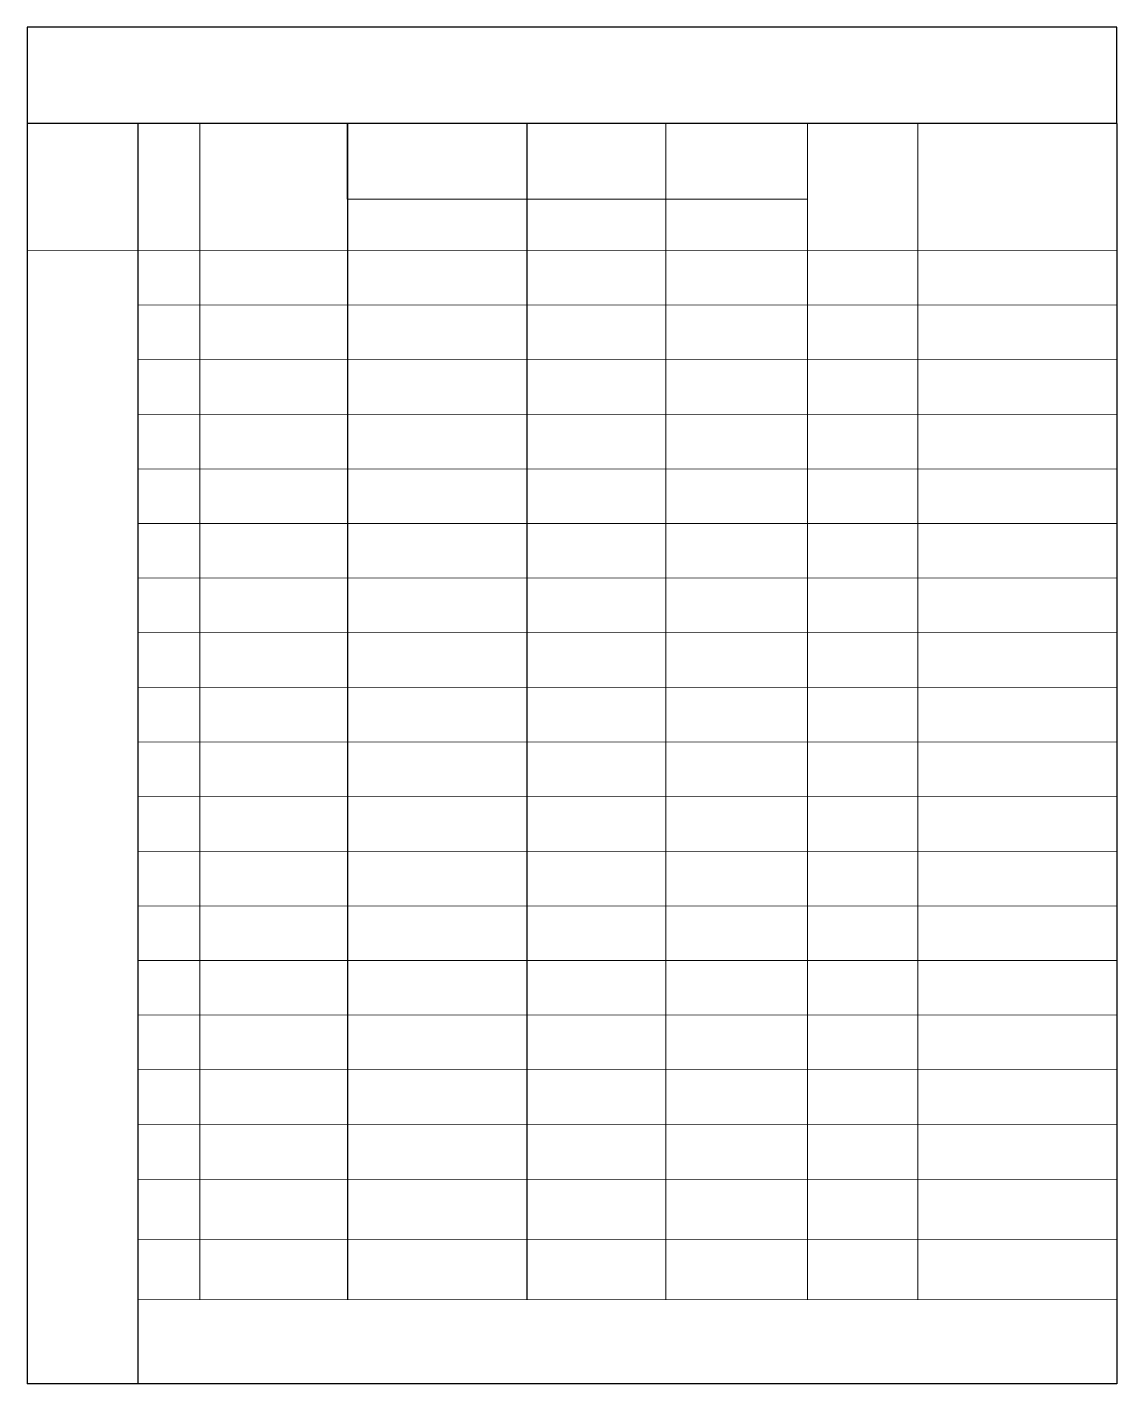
# Model space of a CAD drawing. Extents: x 564571 to 676920, y 109762 to 182243.
# Drawn here: x 565762 to 570339, y 176543 to 182243 of the extents above; entities that cross this region are included whole.
import ezdxf

# ---------------------------------------------------------------- set-up
doc = ezdxf.new("R2010")
doc.units = 0
doc.header["$LTSCALE"] = 1000
doc.header["$MEASUREMENT"] = 0
doc.layers.add('钢架', color=7, linetype='Continuous', lineweight=25)

msp = doc.modelspace()

# ---------------------------------------------------------------- linework, layer by layer
at = {"color": 1}
for p, q in [((565761.8, 181839.8), (565761.8, 176542.6)), ((566227.6, 176542.6), (566227.6, 181839.8))]:
    msp.add_line(p, q, dxfattribs=at)
for p, q in [((567107.3, 181520.5), (567107.3, 181839.8)), ((567107.3, 181839.8), (567107.3, 176896.5)), ((567861.1, 181839.8), (567861.1, 177863.1)), ((570339.5, 181838.6), (570339.5, 176542.6)), ((567861.1, 177863.1), (567861.1, 176896.5)), ((570339.5, 176542.6), (565761.8, 176542.6))]:
    msp.add_line(p, q)
msp.add_lwpolyline([(565761.8, 181839.8), (570339.5, 181839.8), (570339.5, 182243.2), (565761.8, 182243.2)], close=True)
at = {"layer": '钢架', "lineweight": 13}
for p, q in [((565761.8, 181839.8), (570339.5, 181838.6)), ((566487.7, 181839.8), (566487.7, 176896.5)), ((568445.1, 181839.8), (568445.1, 176896.5)), ((569040.1, 181839.8), (569040.1, 176896.5)), ((569502.8, 181839.8), (569502.8, 176896.5)), ((567107.3, 181520.5), (569040.1, 181520.5)), ((565761.8, 181305.9), (570339.5, 181304.7)), ((566227.6, 181076.4), (570339.5, 181075.2)), ((566227.6, 180846.8), (570339.5, 180845.6)), ((566227.6, 180617.3), (570339.5, 180616.1)), ((566227.6, 180617.3), (570339.5, 180616.1)), ((566227.6, 180387.8), (570339.5, 180386.6)), ((566227.6, 180158.3), (570339.5, 180157.1)), ((566227.6, 179928.7), (570339.5, 179927.5)), ((566227.6, 179699.2), (570339.5, 179698)), ((566227.6, 179469.7), (570339.5, 179468.5)), ((566227.6, 179240.2), (570339.5, 179239)), ((566227.6, 179010.7), (570339.5, 179009.5)), ((566227.6, 179010.7), (570339.5, 179009.5)), ((566227.6, 179010.7), (570339.5, 179009.5)), ((566227.6, 179010.7), (570339.5, 179009.5)), ((566227.6, 178781.1), (570339.5, 178779.9)), ((566227.6, 178781.1), (570339.5, 178779.9)), ((566227.6, 178551.6), (570339.5, 178550.4)), ((566227.6, 178551.6), (570339.5, 178550.4)), ((566227.6, 178551.6), (570339.5, 178550.4)), ((566227.6, 178322.1), (570339.5, 178320.9)), ((566227.6, 178322.1), (570339.5, 178320.9)), ((566227.6, 178092.6), (570339.5, 178091.4)), ((566227.6, 178092.6), (570339.5, 178091.4)), ((566227.6, 178092.6), (570339.5, 178091.4)), ((566227.6, 178092.6), (570339.5, 178091.4)), ((566227.6, 177863.1), (570339.5, 177861.8)), ((566227.6, 177863.1), (570339.5, 177861.8)), ((566227.6, 177863.1), (570339.5, 177861.8)), ((566227.6, 177863.1), (570339.5, 177861.8)), ((566227.6, 177633.5), (570339.5, 177632.3)), ((566227.6, 177633.5), (570339.5, 177632.3)), ((566227.6, 177633.5), (570339.5, 177632.3)), ((566227.6, 177633.5), (570339.5, 177632.3)), ((566227.6, 177401.8), (570339.5, 177400.6)), ((566227.6, 177149.2), (570339.5, 177148)), ((566227.6, 177149.2), (570339.5, 177148)), ((566227.6, 177149.2), (570339.5, 177148)), ((566227.6, 177149.2), (570339.5, 177148)), ((566227.6, 177149.2), (570339.5, 177148)), ((566227.6, 176896.5), (570339.5, 176895.3))]:
    msp.add_line(p, q, dxfattribs=at)

doc.saveas('drawing.dxf')
